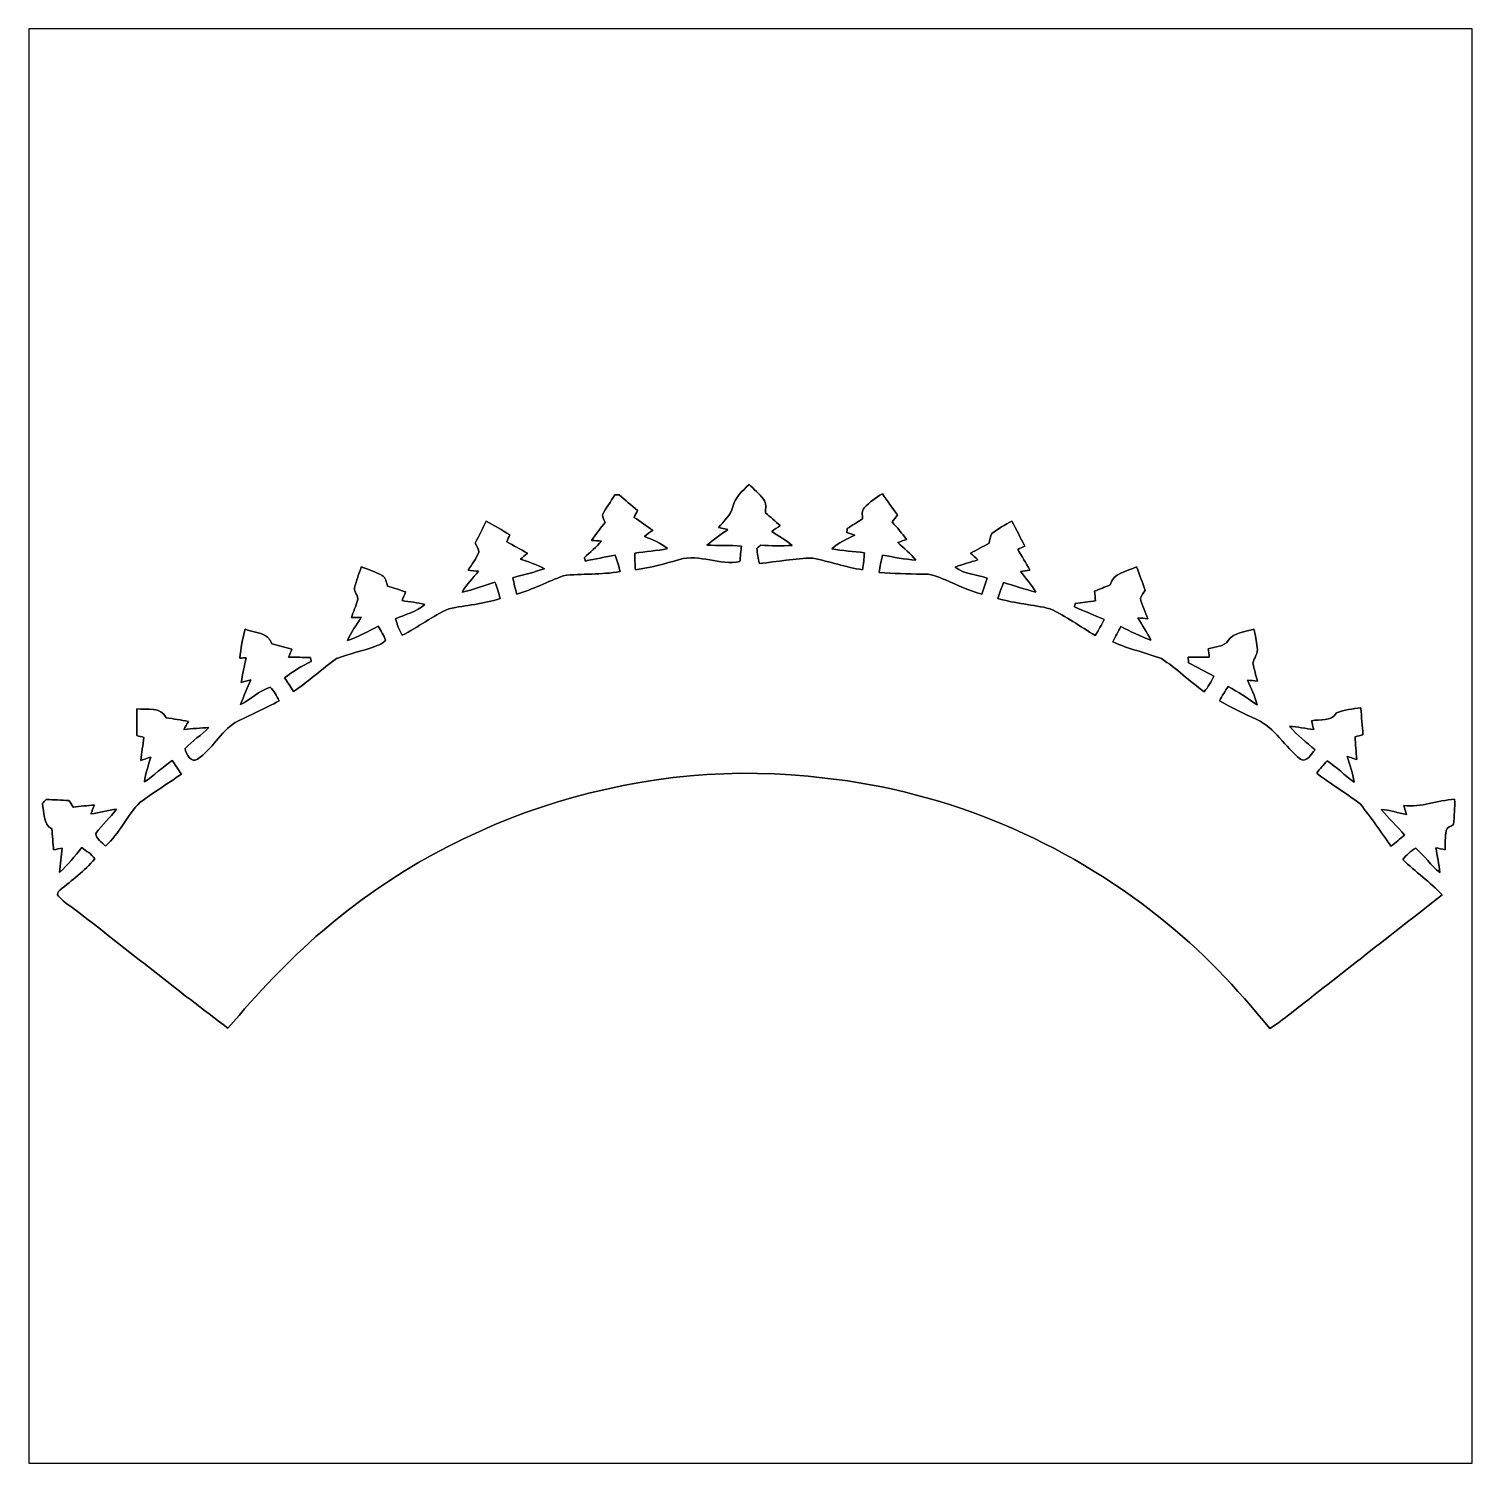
# Model space of a CAD drawing. Header units: centimetres. Extents: x -16.8 to 16.8, y -16.7 to 16.7.
import ezdxf

# ---------------------------------------------------------------- set-up
doc = ezdxf.new("R2010")
doc.units = ezdxf.units.CM
doc.header["$MEASUREMENT"] = 0
doc.layers.add('Layer 1', color=7, linetype='Continuous')

msp = doc.modelspace()

# ---------------------------------------------------------------- linework, layer by layer
at = {"layer": 'Layer 1', "color": 7}
for points, knots in [([(-16.77458, 16.66875), (-16.77458, 16.66875), (16.77458, 16.66875), (16.77458, 16.66875), (16.77458, 16.66875), (16.77458, 16.66875), (16.77458, -16.66875), (16.77458, -16.66875), (16.77458, -16.66875), (16.77458, -16.66875), (-16.77458, -16.66875), (-16.77458, -16.66875), (-16.77458, -16.66875), (-16.77458, -16.66875), (-16.77458, 16.66875), (-16.77458, 16.66875), (-16.77458, 16.66875), (-16.77458, 16.66875), (-16.77458, 16.66875), (-16.77458, 16.66875)], [0, 0, 0, 0, 0.16666667, 0.16666667, 0.16666667, 0.16666667, 0.33333333, 0.33333333, 0.33333333, 0.33333333, 0.5, 0.5, 0.5, 0.5, 0.66666667, 0.66666667, 0.66666667, 0.66666667, 1, 1, 1, 1]), ([(-0.41451, 5.55696), (-0.46002, 5.36222), (-0.62265, 5.23099), (-0.74048, 5.07894), (-0.74048, 5.07894), (-0.74048, 5.07894), (-0.52599, 5.03555), (-0.52599, 5.03555), (-0.52599, 5.03555), (-0.68721, 4.91031), (-0.86184, 4.80307), (-1.01424, 4.66654), (-1.01424, 4.66654), (-0.74718, 4.66019), (-0.47943, 4.66513), (-0.21237, 4.64714), (-0.21237, 4.64714), (-0.22049, 4.55754), (-0.23671, 4.37833), (-0.24483, 4.28872), (-0.24483, 4.28872), (-0.70908, 4.19135), (-1.18569, 4.46581), (-1.65171, 4.3374), (-1.65171, 4.3374), (-1.98684, 4.23616), (-2.32657, 4.14514), (-2.67335, 4.0961), (-2.67335, 4.0961), (-2.68499, 4.22522), (-2.68958, 4.3561), (-2.69205, 4.48522), (-2.69205, 4.48522), (-2.43805, 4.52191), (-2.17981, 4.53319), (-1.92864, 4.58823), (-1.92864, 4.58823), (-2.08209, 4.7244), (-2.27718, 4.79319), (-2.46309, 4.87116), (-2.46309, 4.87116), (-2.40065, 4.91984), (-2.3368, 4.96676), (-2.27365, 5.01438), (-2.27365, 5.01438), (-2.41935, 5.1114), (-2.56258, 5.21335), (-2.70545, 5.3146), (-2.70545, 5.3146), (-2.67899, 5.36822), (-2.65183, 5.42149), (-2.62537, 5.47476), (-2.62537, 5.47476), (-2.76966, 5.59364), (-2.91183, 5.71535), (-3.05153, 5.83988), (-3.05153, 5.83988), (-3.07658, 5.83882), (-3.12738, 5.83636), (-3.15278, 5.8353), (-3.15278, 5.8353), (-3.24873, 5.68007), (-3.36233, 5.53438), (-3.44346, 5.37069), (-3.44346, 5.37069), (-3.43218, 5.31036), (-3.4036, 5.25498), (-3.38173, 5.19783), (-3.38173, 5.19783), (-3.4858, 5.05883), (-3.59057, 4.92054), (-3.69217, 4.77979), (-3.69217, 4.77979), (-3.61597, 4.77344), (-3.53977, 4.76885), (-3.46322, 4.76391), (-3.46322, 4.76391), (-3.58069, 4.62174), (-3.72322, 4.50321), (-3.86221, 4.38256), (-3.86221, 4.38256), (-3.85727, 4.36139), (-3.84704, 4.31941), (-3.8421, 4.29824), (-3.8421, 4.29824), (-3.61033, 4.34622), (-3.37855, 4.3942), (-3.14572, 4.43618), (-3.14572, 4.43618), (-3.09951, 4.312), (-3.06246, 4.185), (-3.03177, 4.05624), (-3.03177, 4.05624), (-3.46675, 3.97228), (-3.91442, 4.01673), (-4.35116, 3.95781), (-4.35116, 3.95781), (-4.71276, 3.82129), (-5.05742, 3.64031), (-5.4289, 3.52884), (-5.4289, 3.52884), (-5.47123, 3.65337), (-5.49981, 3.78284), (-5.52203, 3.91195), (-5.52203, 3.91195), (-5.27861, 3.98145), (-5.03061, 4.03719), (-4.79143, 4.1215), (-4.79143, 4.1215), (-4.96641, 4.22134), (-5.16079, 4.27849), (-5.35023, 4.34128), (-5.35023, 4.34128), (-5.29519, 4.3875), (-5.23981, 4.43371), (-5.18583, 4.48098), (-5.18583, 4.48098), (-5.34599, 4.57129), (-5.50757, 4.65772), (-5.66738, 4.74804), (-5.66738, 4.74804), (-5.64268, 4.80131), (-5.61728, 4.85422), (-5.59223, 4.90714), (-5.59223, 4.90714), (-5.77603, 5.01438), (-5.95454, 5.1308), (-6.14468, 5.22605), (-6.14468, 5.22605), (-6.22935, 5.05636), (-6.31331, 4.88597), (-6.39692, 4.71558), (-6.39692, 4.71558), (-6.36623, 4.64644), (-6.32319, 4.58011), (-6.31366, 4.50356), (-6.31366, 4.50356), (-6.37152, 4.35222), (-6.48018, 4.22628), (-6.5599, 4.08587), (-6.5599, 4.08587), (-6.49993, 4.07952), (-6.37963, 4.06753), (-6.31966, 4.06153), (-6.31966, 4.06153), (-6.45125, 3.90278), (-6.59589, 3.75356), (-6.70384, 3.57646), (-6.70384, 3.57646), (-6.44384, 3.63291), (-6.19513, 3.72992), (-5.94007, 3.80436), (-5.94007, 3.80436), (-5.89351, 3.68159), (-5.85258, 3.55635), (-5.81872, 3.42865), (-5.81872, 3.42865), (-6.20501, 3.29812), (-6.61423, 3.27448), (-7.01005, 3.18946), (-7.01005, 3.18946), (-7.39316, 3.0226), (-7.72372, 2.75731), (-8.09943, 2.57493), (-8.09943, 2.57493), (-8.16293, 2.69804), (-8.21619, 2.8261), (-8.25571, 2.95875), (-8.25571, 2.95875), (-8.02076, 3.05364), (-7.7664, 3.12314), (-7.56673, 3.28718), (-7.56673, 3.28718), (-7.741, 3.33234), (-7.92057, 3.35245), (-8.09872, 3.37961), (-8.09872, 3.37961), (-8.07226, 3.4477), (-8.04545, 3.51543), (-8.01899, 3.58352), (-8.01899, 3.58352), (-8.15763, 3.63079), (-8.29804, 3.67171), (-8.43668, 3.71792), (-8.43668, 3.71792), (-8.46773, 3.80153), (-8.46878, 3.91513), (-8.55839, 3.96134), (-8.55839, 3.96134), (-8.71573, 4.04178), (-8.87942, 4.1088), (-9.04699, 4.16454), (-9.04699, 4.16454), (-9.10449, 4.00403), (-9.16093, 3.84316), (-9.20362, 3.67806), (-9.20362, 3.67806), (-9.21949, 3.57399), (-9.10237, 3.48968), (-9.13518, 3.3842), (-9.13518, 3.3842), (-9.17152, 3.24803), (-9.23325, 3.12032), (-9.27629, 2.98662), (-9.27629, 2.98662), (-9.2008, 2.98803), (-9.1253, 2.99014), (-9.04946, 2.9912), (-9.04946, 2.9912), (-9.15705, 2.81199), (-9.29076, 2.64724), (-9.36837, 2.45181), (-9.36837, 2.45181), (-9.12072, 2.53965), (-8.88929, 2.66524), (-8.6554, 2.78342), (-8.6554, 2.78342), (-8.5912, 2.67935), (-8.51958, 2.57598), (-8.48713, 2.45639), (-8.48713, 2.45639), (-8.54181, 2.38654), (-8.62612, 2.35162), (-8.70691, 2.32128), (-8.70691, 2.32128), (-9.00783, 2.21368), (-9.32109, 2.14207), (-9.62096, 2.03129), (-9.62096, 2.03129), (-9.97021, 1.79846), (-10.26513, 1.49225), (-10.62284, 1.26894), (-10.62284, 1.26894), (-10.69199, 1.37513), (-10.76008, 1.4799), (-10.82922, 1.58503), (-10.82922, 1.58503), (-10.6359, 1.73179), (-10.42882, 1.85914), (-10.21151, 1.96744), (-10.21151, 1.96744), (-10.21644, 1.98931), (-10.22597, 2.03271), (-10.23091, 2.05423), (-10.23091, 2.05423), (-10.39954, 2.06163), (-10.56887, 2.0641), (-10.7375, 2.06763), (-10.7375, 2.06763), (-10.7121, 2.12725), (-10.6867, 2.18722), (-10.66165, 2.24719), (-10.66165, 2.24719), (-10.81511, 2.29482), (-10.97139, 2.33151), (-11.12661, 2.37173), (-11.12661, 2.37173), (-11.20458, 2.63984), (-11.5256, 2.62855), (-11.74362, 2.71498), (-11.74362, 2.71498), (-11.80994, 2.4959), (-11.84663, 2.26977), (-11.86886, 2.04223), (-11.86886, 2.04223), (-11.82053, 2.0447), (-11.77184, 2.04752), (-11.72316, 2.05034), (-11.72316, 2.05034), (-11.76232, 1.85808), (-11.8043, 1.66652), (-11.84169, 1.47391), (-11.84169, 1.47391), (-11.7669, 1.49719), (-11.69141, 1.51977), (-11.61556, 1.54093), (-11.61556, 1.54093), (-11.69247, 1.34867), (-11.78207, 1.16205), (-11.85298, 0.96732), (-11.85298, 0.96732), (-11.61556, 1.08303), (-11.42153, 1.28482), (-11.16789, 1.3649), (-11.16789, 1.3649), (-11.06911, 1.28341), (-11.01266, 1.16487), (-10.95939, 1.05093), (-10.95939, 1.05093), (-11.28818, 0.85937), (-11.64167, 0.7179), (-11.98069, 0.54681), (-11.98069, 0.54681), (-12.32323, 0.31997), (-12.51126, -0.07655), (-12.85416, -0.30233), (-12.85416, -0.30233), (-13.00233, -0.4131), (-13.12016, -0.18344), (-13.14379, -0.05927), (-13.14379, -0.05927), (-12.97587, 0.12136), (-12.76209, 0.254), (-12.58852, 0.42968), (-12.58852, 0.42968), (-12.78326, 0.42086), (-12.97693, 0.40111), (-13.17131, 0.38629), (-13.17131, 0.38629), (-13.13709, 0.44732), (-13.10146, 0.50765), (-13.06654, 0.56797), (-13.06654, 0.56797), (-13.23693, 0.61066), (-13.41226, 0.62794), (-13.58512, 0.65546), (-13.58512, 0.65546), (-13.68919, 0.92393), (-14.03773, 0.83749), (-14.26139, 0.86219), (-14.26139, 0.86219), (-14.26563, 0.65546), (-14.26669, 0.44873), (-14.2681, 0.24165), (-14.2681, 0.24165), (-14.21165, 0.22789), (-14.15521, 0.21343), (-14.09912, 0.19897), (-14.09912, 0.19897), (-14.12769, 0.02152), (-14.15098, -0.15628), (-14.17038, -0.33514), (-14.17038, -0.33514), (-14.09418, -0.30833), (-14.01833, -0.28152), (-13.94178, -0.25682), (-13.94178, -0.25682), (-13.99117, -0.44944), (-14.06631, -0.63641), (-14.08748, -0.83538), (-14.08748, -0.83538), (-13.85923, -0.68792), (-13.67226, -0.48648), (-13.44295, -0.34008), (-13.44295, -0.34008), (-13.37204, -0.44309), (-13.29972, -0.54751), (-13.22846, -0.65158), (-13.22846, -0.65158), (-13.54314, -0.87489), (-13.87334, -1.07633), (-14.18378, -1.30563), (-14.18378, -1.30563), (-14.49917, -1.60831), (-14.6618, -2.04188), (-14.99694, -2.32869), (-14.99694, -2.32869), (-15.07102, -2.2352), (-15.21284, -2.16464), (-15.21672, -2.03482), (-15.21672, -2.03482), (-15.08054, -1.82704), (-14.87664, -1.67111), (-14.73588, -1.46579), (-14.73588, -1.46579), (-14.93661, -1.4919), (-15.13099, -1.55011), (-15.33102, -1.57868), (-15.33102, -1.57868), (-15.30491, -1.51059), (-15.2781, -1.44251), (-15.25235, -1.37442), (-15.25235, -1.37442), (-15.41815, -1.38077), (-15.58255, -1.40406), (-15.74765, -1.42028), (-15.74765, -1.42028), (-15.77763, -1.36913), (-15.8048, -1.31586), (-15.84219, -1.27035), (-15.84219, -1.27035), (-16.01964, -1.25518), (-16.19779, -1.24707), (-16.37594, -1.24601), (-16.37594, -1.24601), (-16.40311, -1.27529), (-16.43063, -1.30457), (-16.45779, -1.33421), (-16.45779, -1.33421), (-16.42004, -1.5427), (-16.45214, -1.8101), (-16.23766, -1.92828), (-16.23766, -1.92828), (-16.22848, -2.04929), (-16.21049, -2.29094), (-16.20167, -2.41159), (-16.20167, -2.41159), (-16.13359, -2.39924), (-16.06585, -2.38725), (-15.99777, -2.37596), (-15.99777, -2.37596), (-16.0214, -2.56293), (-16.05068, -2.74955), (-16.0595, -2.93829), (-16.0595, -2.93829), (-15.86477, -2.7686), (-15.71025, -2.55834), (-15.54621, -2.36044), (-15.54621, -2.36044), (-15.44355, -2.44299), (-15.3162, -2.50578), (-15.24494, -2.62114), (-15.24494, -2.62114), (-15.47566, -2.90407), (-15.77269, -3.12103), (-16.05315, -3.35139), (-16.05315, -3.35139), (-16.09549, -3.38173), (-16.13147, -3.4477), (-16.08878, -3.49285), (-16.08878, -3.49285), (-15.94944, -3.6382), (-15.77375, -3.74368), (-15.61677, -3.86927), (-15.61677, -3.86927), (-14.45648, -4.76109), (-13.32089, -5.68572), (-12.14684, -6.55884), (-12.14684, -6.55884), (-11.46634, -5.75945), (-10.74949, -4.98651), (-9.95151, -4.30177), (-9.95151, -4.30177), (-6.7758, -1.56422), (-2.43523, -0.2226), (1.73002, -0.74471), (1.73002, -0.74471), (4.566, -1.05481), (7.29544, -2.20945), (9.519, -3.99133), (9.519, -3.99133), (10.47291, -4.73922), (11.30759, -5.62539), (12.06817, -6.5659), (12.06817, -6.5659), (12.23716, -6.46924), (12.38744, -6.34577), (12.54125, -6.22688), (12.54125, -6.22688), (13.72094, -5.30401), (14.90027, -4.38044), (16.08102, -3.45863), (16.08102, -3.45863), (15.79351, -3.16512), (15.45837, -2.92312), (15.16239, -2.63878), (15.16239, -2.63878), (15.25058, -2.53929), (15.33948, -2.43099), (15.46437, -2.37596), (15.46437, -2.37596), (15.67004, -2.54423), (15.81326, -2.77918), (16.02422, -2.94358), (16.02422, -2.94358), (16.00553, -2.74814), (15.96072, -2.55693), (15.9325, -2.36361), (15.9325, -2.36361), (16.00517, -2.37984), (16.07749, -2.39677), (16.15087, -2.41194), (16.15087, -2.41194), (16.15334, -2.26448), (16.14382, -2.11596), (16.1671, -1.97026), (16.1671, -1.97026), (16.18403, -1.88701), (16.27999, -1.8669), (16.34278, -1.82809), (16.34278, -1.82809), (16.35478, -1.63124), (16.37841, -1.43545), (16.36607, -1.23825), (16.36607, -1.23825), (15.96778, -1.25906), (15.59137, -1.43651), (15.18849, -1.3843), (15.18849, -1.3843), (15.21001, -1.4538), (15.23189, -1.52365), (15.25164, -1.5942), (15.25164, -1.5942), (15.0555, -1.55081), (14.86217, -1.49331), (14.6618, -1.47249), (14.6618, -1.47249), (14.83007, -1.68275), (15.03468, -1.86055), (15.20472, -2.0701), (15.20472, -2.0701), (15.10065, -2.15829), (14.99623, -2.24578), (14.88828, -2.32939), (14.88828, -2.32939), (14.65439, -1.99919), (14.42614, -1.66405), (14.17567, -1.34691), (14.17567, -1.34691), (13.84653, -1.09467), (13.48634, -0.88547), (13.16073, -0.6283), (13.16073, -0.6283), (13.24046, -0.53305), (13.32089, -0.43815), (13.40132, -0.3429), (13.40132, -0.3429), (13.62251, -0.49283), (13.81725, -0.67804), (14.02962, -0.83996), (14.02962, -0.83996), (13.99928, -0.63465), (13.9319, -0.43886), (13.87087, -0.24165), (13.87087, -0.24165), (13.94354, -0.26635), (14.01692, -0.28998), (14.091, -0.31256), (14.091, -0.31256), (14.07795, -0.13582), (14.06384, 0.03986), (14.05608, 0.21661), (14.05608, 0.21661), (14.11605, 0.23107), (14.17673, 0.24553), (14.23705, 0.26035), (14.23705, 0.26035), (14.22082, 0.46778), (14.20389, 0.67592), (14.18978, 0.88336), (14.18978, 0.88336), (13.99787, 0.86219), (13.7982, 0.8509), (13.62251, 0.76835), (13.62251, 0.76835), (13.49657, 0.56021), (13.2394, 0.62442), (13.04008, 0.58737), (13.04008, 0.58737), (13.05736, 0.51858), (13.07677, 0.45014), (13.09476, 0.38135), (13.09476, 0.38135), (12.90532, 0.40746), (12.71834, 0.44662), (12.52749, 0.45544), (12.52749, 0.45544), (12.70741, 0.25224), (12.92331, 0.08537), (13.12827, -0.09137), (13.12827, -0.09137), (13.02561, -0.16263), (12.93742, -0.40993), (12.78431, -0.30304), (12.78431, -0.30304), (12.42166, -0.02223), (12.19306, 0.41769), (11.76761, 0.61877), (11.76761, 0.61877), (11.47233, 0.75177), (11.17917, 0.889), (10.90013, 1.05339), (10.90013, 1.05339), (10.96574, 1.16522), (11.03489, 1.27529), (11.10439, 1.38501), (11.10439, 1.38501), (11.33722, 1.25659), (11.55559, 1.10455), (11.77749, 0.95814), (11.77749, 0.95814), (11.72951, 1.15923), (11.63355, 1.34267), (11.54994, 1.53), (11.54994, 1.53), (11.62826, 1.52259), (11.70693, 1.51483), (11.78595, 1.50848), (11.78595, 1.50848), (11.74891, 1.64677), (11.70376, 1.78329), (11.67836, 1.92334), (11.67836, 1.92334), (11.70376, 2.05034), (11.81171, 2.15371), (11.77396, 2.29482), (11.77396, 2.29482), (11.76408, 2.4384), (11.73409, 2.57881), (11.70305, 2.71851), (11.70305, 2.71851), (11.49809, 2.64901), (11.23456, 2.64654), (11.1058, 2.45004), (11.1058, 2.45004), (11.00173, 2.30188), (10.79747, 2.31069), (10.64013, 2.25989), (10.64013, 2.25989), (10.64613, 2.21086), (10.65812, 2.11314), (10.66412, 2.0641), (10.66412, 2.0641), (10.50114, 2.0634), (10.33674, 2.06304), (10.17482, 2.06163), (10.17482, 2.06163), (10.17764, 2.0193), (10.18081, 1.97661), (10.18469, 1.93393), (10.18469, 1.93393), (10.38049, 1.83233), (10.57451, 1.72614), (10.77031, 1.62313), (10.77031, 1.62313), (10.71139, 1.49401), (10.63696, 1.37231), (10.547, 1.26259), (10.547, 1.26259), (10.20198, 1.50283), (9.90635, 1.80763), (9.55005, 2.032), (9.55005, 2.032), (9.18034, 2.17734), (8.78381, 2.2479), (8.42539, 2.42358), (8.42539, 2.42358), (8.48113, 2.54388), (8.54357, 2.661), (8.61166, 2.7746), (8.61166, 2.7746), (8.83885, 2.66065), (9.06604, 2.54282), (9.30769, 2.46133), (9.30769, 2.46133), (9.22161, 2.64336), (9.10308, 2.8067), (9.00148, 2.97956), (9.00148, 2.97956), (9.07944, 2.97215), (9.15741, 2.96333), (9.23572, 2.95416), (9.23572, 2.95416), (9.18139, 3.11609), (9.09249, 3.26778), (9.06286, 3.43641), (9.06286, 3.43641), (9.08756, 3.50344), (9.13447, 3.55847), (9.17434, 3.61703), (9.17434, 3.61703), (9.10978, 3.79906), (9.04416, 3.98074), (8.97572, 4.16137), (8.97572, 4.16137), (8.75418, 4.05553), (8.42821, 4.02837), (8.36119, 3.74333), (8.36119, 3.74333), (8.23912, 3.69499), (8.11883, 3.64596), (7.99712, 3.59939), (7.99712, 3.59939), (8.00453, 3.5239), (8.01264, 3.4484), (8.02146, 3.37256), (8.02146, 3.37256), (7.86483, 3.34892), (7.70678, 3.32881), (7.54944, 3.31223), (7.54944, 3.31223), (7.54415, 3.29177), (7.53357, 3.2512), (7.52828, 3.23109), (7.52828, 3.23109), (7.76041, 3.13514), (7.99394, 3.0413), (8.22325, 2.93758), (8.22325, 2.93758), (8.15763, 2.81376), (8.09166, 2.68923), (8.01441, 2.5721), (8.01441, 2.5721), (7.66304, 2.77424), (7.33354, 3.01696), (6.96666, 3.18911), (6.96666, 3.18911), (6.56625, 3.29001), (6.14751, 3.30518), (5.75204, 3.43112), (5.75204, 3.43112), (5.79085, 3.55529), (5.83494, 3.67806), (5.88045, 3.80012), (5.88045, 3.80012), (6.13234, 3.72745), (6.38034, 3.64208), (6.63434, 3.5754), (6.63434, 3.5754), (6.53627, 3.75038), (6.39939, 3.8989), (6.27839, 4.0573), (6.27839, 4.0573), (6.27839, 4.0573), (6.49323, 4.08834), (6.49323, 4.08834), (6.49323, 4.08834), (6.40433, 4.25168), (6.30661, 4.40972), (6.21206, 4.56953), (6.21206, 4.56953), (6.26639, 4.59599), (6.32107, 4.62174), (6.37575, 4.64749), (6.37575, 4.64749), (6.27486, 4.83905), (6.17996, 5.03379), (6.0773, 5.22393), (6.0773, 5.22393), (5.91256, 5.14526), (5.75557, 5.05001), (5.60952, 4.94101), (5.60952, 4.94101), (5.56789, 4.87221), (5.56542, 4.78896), (5.54743, 4.71241), (5.54743, 4.71241), (5.40314, 4.63515), (5.25886, 4.55895), (5.11528, 4.48134), (5.11528, 4.48134), (5.17172, 4.42948), (5.22958, 4.37903), (5.28673, 4.32753), (5.28673, 4.32753), (5.11104, 4.27143), (4.93113, 4.22875), (4.76038, 4.15925), (4.76038, 4.15925), (4.96499, 3.98639), (5.25321, 3.98851), (5.49875, 3.90243), (5.49875, 3.90243), (5.46135, 3.77684), (5.42114, 3.65231), (5.3788, 3.52848), (5.3788, 3.52848), (5.08564, 3.61033), (4.80871, 3.73768), (4.53178, 3.86115), (4.53178, 3.86115), (4.35822, 3.93594), (4.17795, 4.01673), (3.98357, 3.9938), (3.98357, 3.9938), (3.65266, 3.99909), (3.32176, 4.00967), (2.99226, 4.03507), (2.99226, 4.03507), (3.00743, 4.17054), (3.03953, 4.30318), (3.06987, 4.43548), (3.06987, 4.43548), (3.32705, 4.39032), (3.58387, 4.33952), (3.84528, 4.32118), (3.84528, 4.32118), (3.71863, 4.46934), (3.56941, 4.59599), (3.42794, 4.72934), (3.42794, 4.72934), (3.49391, 4.75333), (3.56023, 4.77696), (3.62691, 4.80025), (3.62691, 4.80025), (3.52354, 4.94348), (3.40713, 5.07683), (3.29071, 5.20912), (3.29071, 5.20912), (3.33199, 5.26309), (3.37397, 5.31636), (3.41524, 5.37069), (3.41524, 5.37069), (3.29777, 5.53403), (3.1817, 5.69842), (3.06705, 5.86317), (3.06705, 5.86317), (2.91147, 5.77603), (2.76825, 5.66702), (2.64548, 5.5372), (2.64548, 5.5372), (2.57775, 5.4677), (2.60174, 5.3661), (2.6035, 5.27967), (2.6035, 5.27967), (2.48532, 5.20277), (2.36502, 5.12868), (2.24649, 5.05319), (2.24649, 5.05319), (2.24508, 5.03061), (2.24296, 4.9851), (2.2419, 4.96253), (2.2419, 4.96253), (2.30223, 4.94242), (2.36255, 4.92196), (2.42288, 4.90149), (2.42288, 4.90149), (2.2412, 4.80483), (2.04223, 4.7311), (1.8923, 4.58505), (1.8923, 4.58505), (2.14101, 4.53355), (2.39571, 4.5212), (2.6483, 4.49192), (2.6483, 4.49192), (2.64266, 4.35892), (2.62326, 4.22769), (2.60597, 4.09575), (2.60597, 4.09575), (2.21368, 4.15608), (1.83797, 4.28766), (1.45062, 4.36704), (1.45062, 4.36704), (1.03364, 4.36421), (0.6223, 4.27567), (0.20708, 4.24568), (0.20708, 4.24568), (0.18062, 4.35963), (0.15981, 4.4764), (0.14605, 4.59211), (0.14605, 4.59211), (0.17674, 4.61751), (0.20779, 4.64326), (0.23883, 4.66866), (0.23883, 4.66866), (0.48119, 4.65173), (0.72319, 4.65032), (0.96626, 4.65984), (0.96626, 4.65984), (0.82091, 4.78719), (0.65229, 4.88315), (0.49212, 4.98863), (0.49212, 4.98863), (0.55668, 5.03555), (0.62371, 5.07859), (0.69003, 5.12304), (0.69003, 5.12304), (0.5775, 5.22182), (0.46355, 5.32024), (0.35066, 5.41831), (0.35066, 5.41831), (0.34502, 5.52344), (0.38135, 5.64903), (0.30374, 5.73581), (0.30374, 5.73581), (0.20249, 5.8614), (0.08008, 5.96794), (-0.03387, 6.08083), (-0.03387, 6.08083), (-0.18486, 5.92702), (-0.35878, 5.77356), (-0.41451, 5.55696)], [0, 0, 0, 0, 0.00456621, 0.00456621, 0.00456621, 0.00456621, 0.00913242, 0.00913242, 0.00913242, 0.00913242, 0.01369863, 0.01369863, 0.01369863, 0.01369863, 0.01826484, 0.01826484, 0.01826484, 0.01826484, 0.02283105, 0.02283105, 0.02283105, 0.02283105, 0.02739726, 0.02739726, 0.02739726, 0.02739726, 0.03196347, 0.03196347, 0.03196347, 0.03196347, 0.03652968, 0.03652968, 0.03652968, 0.03652968, 0.04109589, 0.04109589, 0.04109589, 0.04109589, 0.0456621, 0.0456621, 0.0456621, 0.0456621, 0.05022831, 0.05022831, 0.05022831, 0.05022831, 0.05479452, 0.05479452, 0.05479452, 0.05479452, 0.05936073, 0.05936073, 0.05936073, 0.05936073, 0.06392694, 0.06392694, 0.06392694, 0.06392694, 0.06849315, 0.06849315, 0.06849315, 0.06849315, 0.07305936, 0.07305936, 0.07305936, 0.07305936, 0.07762557, 0.07762557, 0.07762557, 0.07762557, 0.08219178, 0.08219178, 0.08219178, 0.08219178, 0.08675799, 0.08675799, 0.08675799, 0.08675799, 0.0913242, 0.0913242, 0.0913242, 0.0913242, 0.09589041, 0.09589041, 0.09589041, 0.09589041, 0.10045662, 0.10045662, 0.10045662, 0.10045662, 0.10502283, 0.10502283, 0.10502283, 0.10502283, 0.10958904, 0.10958904, 0.10958904, 0.10958904, 0.11415525, 0.11415525, 0.11415525, 0.11415525, 0.11872146, 0.11872146, 0.11872146, 0.11872146, 0.12328767, 0.12328767, 0.12328767, 0.12328767, 0.12785388, 0.12785388, 0.12785388, 0.12785388, 0.13242009, 0.13242009, 0.13242009, 0.13242009, 0.1369863, 0.1369863, 0.1369863, 0.1369863, 0.14155251, 0.14155251, 0.14155251, 0.14155251, 0.14611872, 0.14611872, 0.14611872, 0.14611872, 0.15068493, 0.15068493, 0.15068493, 0.15068493, 0.15525114, 0.15525114, 0.15525114, 0.15525114, 0.15981735, 0.15981735, 0.15981735, 0.15981735, 0.16438356, 0.16438356, 0.16438356, 0.16438356, 0.16894977, 0.16894977, 0.16894977, 0.16894977, 0.17351598, 0.17351598, 0.17351598, 0.17351598, 0.17808219, 0.17808219, 0.17808219, 0.17808219, 0.1826484, 0.1826484, 0.1826484, 0.1826484, 0.18721461, 0.18721461, 0.18721461, 0.18721461, 0.19178082, 0.19178082, 0.19178082, 0.19178082, 0.19634703, 0.19634703, 0.19634703, 0.19634703, 0.20091324, 0.20091324, 0.20091324, 0.20091324, 0.20547945, 0.20547945, 0.20547945, 0.20547945, 0.21004566, 0.21004566, 0.21004566, 0.21004566, 0.21461187, 0.21461187, 0.21461187, 0.21461187, 0.21917808, 0.21917808, 0.21917808, 0.21917808, 0.22374429, 0.22374429, 0.22374429, 0.22374429, 0.2283105, 0.2283105, 0.2283105, 0.2283105, 0.23287671, 0.23287671, 0.23287671, 0.23287671, 0.23744292, 0.23744292, 0.23744292, 0.23744292, 0.24200913, 0.24200913, 0.24200913, 0.24200913, 0.24657534, 0.24657534, 0.24657534, 0.24657534, 0.25114155, 0.25114155, 0.25114155, 0.25114155, 0.25570776, 0.25570776, 0.25570776, 0.25570776, 0.26027397, 0.26027397, 0.26027397, 0.26027397, 0.26484018, 0.26484018, 0.26484018, 0.26484018, 0.26940639, 0.26940639, 0.26940639, 0.26940639, 0.2739726, 0.2739726, 0.2739726, 0.2739726, 0.27853881, 0.27853881, 0.27853881, 0.27853881, 0.28310502, 0.28310502, 0.28310502, 0.28310502, 0.28767123, 0.28767123, 0.28767123, 0.28767123, 0.29223744, 0.29223744, 0.29223744, 0.29223744, 0.29680365, 0.29680365, 0.29680365, 0.29680365, 0.30136986, 0.30136986, 0.30136986, 0.30136986, 0.30593607, 0.30593607, 0.30593607, 0.30593607, 0.31050228, 0.31050228, 0.31050228, 0.31050228, 0.31506849, 0.31506849, 0.31506849, 0.31506849, 0.3196347, 0.3196347, 0.3196347, 0.3196347, 0.32420091, 0.32420091, 0.32420091, 0.32420091, 0.32876712, 0.32876712, 0.32876712, 0.32876712, 0.33333333, 0.33333333, 0.33333333, 0.33333333, 0.33789954, 0.33789954, 0.33789954, 0.33789954, 0.34246575, 0.34246575, 0.34246575, 0.34246575, 0.34703196, 0.34703196, 0.34703196, 0.34703196, 0.35159817, 0.35159817, 0.35159817, 0.35159817, 0.35616438, 0.35616438, 0.35616438, 0.35616438, 0.36073059, 0.36073059, 0.36073059, 0.36073059, 0.3652968, 0.3652968, 0.3652968, 0.3652968, 0.36986301, 0.36986301, 0.36986301, 0.36986301, 0.37442922, 0.37442922, 0.37442922, 0.37442922, 0.37899543, 0.37899543, 0.37899543, 0.37899543, 0.38356164, 0.38356164, 0.38356164, 0.38356164, 0.38812785, 0.38812785, 0.38812785, 0.38812785, 0.39269406, 0.39269406, 0.39269406, 0.39269406, 0.39726027, 0.39726027, 0.39726027, 0.39726027, 0.40182648, 0.40182648, 0.40182648, 0.40182648, 0.40639269, 0.40639269, 0.40639269, 0.40639269, 0.4109589, 0.4109589, 0.4109589, 0.4109589, 0.41552511, 0.41552511, 0.41552511, 0.41552511, 0.42009132, 0.42009132, 0.42009132, 0.42009132, 0.42465753, 0.42465753, 0.42465753, 0.42465753, 0.42922374, 0.42922374, 0.42922374, 0.42922374, 0.43378995, 0.43378995, 0.43378995, 0.43378995, 0.43835616, 0.43835616, 0.43835616, 0.43835616, 0.44292237, 0.44292237, 0.44292237, 0.44292237, 0.44748858, 0.44748858, 0.44748858, 0.44748858, 0.45205479, 0.45205479, 0.45205479, 0.45205479, 0.456621, 0.456621, 0.456621, 0.456621, 0.46118721, 0.46118721, 0.46118721, 0.46118721, 0.46575342, 0.46575342, 0.46575342, 0.46575342, 0.47031963, 0.47031963, 0.47031963, 0.47031963, 0.47488584, 0.47488584, 0.47488584, 0.47488584, 0.47945205, 0.47945205, 0.47945205, 0.47945205, 0.48401826, 0.48401826, 0.48401826, 0.48401826, 0.48858447, 0.48858447, 0.48858447, 0.48858447, 0.49315068, 0.49315068, 0.49315068, 0.49315068, 0.49771689, 0.49771689, 0.49771689, 0.49771689, 0.50228311, 0.50228311, 0.50228311, 0.50228311, 0.50684932, 0.50684932, 0.50684932, 0.50684932, 0.51141553, 0.51141553, 0.51141553, 0.51141553, 0.51598174, 0.51598174, 0.51598174, 0.51598174, 0.52054795, 0.52054795, 0.52054795, 0.52054795, 0.52511416, 0.52511416, 0.52511416, 0.52511416, 0.52968037, 0.52968037, 0.52968037, 0.52968037, 0.53424658, 0.53424658, 0.53424658, 0.53424658, 0.53881279, 0.53881279, 0.53881279, 0.53881279, 0.543379, 0.543379, 0.543379, 0.543379, 0.54794521, 0.54794521, 0.54794521, 0.54794521, 0.55251142, 0.55251142, 0.55251142, 0.55251142, 0.55707763, 0.55707763, 0.55707763, 0.55707763, 0.56164384, 0.56164384, 0.56164384, 0.56164384, 0.56621005, 0.56621005, 0.56621005, 0.56621005, 0.57077626, 0.57077626, 0.57077626, 0.57077626, 0.57534247, 0.57534247, 0.57534247, 0.57534247, 0.57990868, 0.57990868, 0.57990868, 0.57990868, 0.58447489, 0.58447489, 0.58447489, 0.58447489, 0.5890411, 0.5890411, 0.5890411, 0.5890411, 0.59360731, 0.59360731, 0.59360731, 0.59360731, 0.59817352, 0.59817352, 0.59817352, 0.59817352, 0.60273973, 0.60273973, 0.60273973, 0.60273973, 0.60730594, 0.60730594, 0.60730594, 0.60730594, 0.61187215, 0.61187215, 0.61187215, 0.61187215, 0.61643836, 0.61643836, 0.61643836, 0.61643836, 0.62100457, 0.62100457, 0.62100457, 0.62100457, 0.62557078, 0.62557078, 0.62557078, 0.62557078, 0.63013699, 0.63013699, 0.63013699, 0.63013699, 0.6347032, 0.6347032, 0.6347032, 0.6347032, 0.63926941, 0.63926941, 0.63926941, 0.63926941, 0.64383562, 0.64383562, 0.64383562, 0.64383562, 0.64840183, 0.64840183, 0.64840183, 0.64840183, 0.65296804, 0.65296804, 0.65296804, 0.65296804, 0.65753425, 0.65753425, 0.65753425, 0.65753425, 0.66210046, 0.66210046, 0.66210046, 0.66210046, 0.66666667, 0.66666667, 0.66666667, 0.66666667, 0.67123288, 0.67123288, 0.67123288, 0.67123288, 0.67579909, 0.67579909, 0.67579909, 0.67579909, 0.6803653, 0.6803653, 0.6803653, 0.6803653, 0.68493151, 0.68493151, 0.68493151, 0.68493151, 0.68949772, 0.68949772, 0.68949772, 0.68949772, 0.69406393, 0.69406393, 0.69406393, 0.69406393, 0.69863014, 0.69863014, 0.69863014, 0.69863014, 0.70319635, 0.70319635, 0.70319635, 0.70319635, 0.70776256, 0.70776256, 0.70776256, 0.70776256, 0.71232877, 0.71232877, 0.71232877, 0.71232877, 0.71689498, 0.71689498, 0.71689498, 0.71689498, 0.72146119, 0.72146119, 0.72146119, 0.72146119, 0.7260274, 0.7260274, 0.7260274, 0.7260274, 0.73059361, 0.73059361, 0.73059361, 0.73059361, 0.73515982, 0.73515982, 0.73515982, 0.73515982, 0.73972603, 0.73972603, 0.73972603, 0.73972603, 0.74429224, 0.74429224, 0.74429224, 0.74429224, 0.74885845, 0.74885845, 0.74885845, 0.74885845, 0.75342466, 0.75342466, 0.75342466, 0.75342466, 0.75799087, 0.75799087, 0.75799087, 0.75799087, 0.76255708, 0.76255708, 0.76255708, 0.76255708, 0.76712329, 0.76712329, 0.76712329, 0.76712329, 0.7716895, 0.7716895, 0.7716895, 0.7716895, 0.77625571, 0.77625571, 0.77625571, 0.77625571, 0.78082192, 0.78082192, 0.78082192, 0.78082192, 0.78538813, 0.78538813, 0.78538813, 0.78538813, 0.78995434, 0.78995434, 0.78995434, 0.78995434, 0.79452055, 0.79452055, 0.79452055, 0.79452055, 0.79908676, 0.79908676, 0.79908676, 0.79908676, 0.80365297, 0.80365297, 0.80365297, 0.80365297, 0.80821918, 0.80821918, 0.80821918, 0.80821918, 0.81278539, 0.81278539, 0.81278539, 0.81278539, 0.8173516, 0.8173516, 0.8173516, 0.8173516, 0.82191781, 0.82191781, 0.82191781, 0.82191781, 0.82648402, 0.82648402, 0.82648402, 0.82648402, 0.83105023, 0.83105023, 0.83105023, 0.83105023, 0.83561644, 0.83561644, 0.83561644, 0.83561644, 0.84018265, 0.84018265, 0.84018265, 0.84018265, 0.84474886, 0.84474886, 0.84474886, 0.84474886, 0.84931507, 0.84931507, 0.84931507, 0.84931507, 0.85388128, 0.85388128, 0.85388128, 0.85388128, 0.85844749, 0.85844749, 0.85844749, 0.85844749, 0.8630137, 0.8630137, 0.8630137, 0.8630137, 0.86757991, 0.86757991, 0.86757991, 0.86757991, 0.87214612, 0.87214612, 0.87214612, 0.87214612, 0.87671233, 0.87671233, 0.87671233, 0.87671233, 0.88127854, 0.88127854, 0.88127854, 0.88127854, 0.88584475, 0.88584475, 0.88584475, 0.88584475, 0.89041096, 0.89041096, 0.89041096, 0.89041096, 0.89497717, 0.89497717, 0.89497717, 0.89497717, 0.89954338, 0.89954338, 0.89954338, 0.89954338, 0.90410959, 0.90410959, 0.90410959, 0.90410959, 0.9086758, 0.9086758, 0.9086758, 0.9086758, 0.91324201, 0.91324201, 0.91324201, 0.91324201, 0.91780822, 0.91780822, 0.91780822, 0.91780822, 0.92237443, 0.92237443, 0.92237443, 0.92237443, 0.92694064, 0.92694064, 0.92694064, 0.92694064, 0.93150685, 0.93150685, 0.93150685, 0.93150685, 0.93607306, 0.93607306, 0.93607306, 0.93607306, 0.94063927, 0.94063927, 0.94063927, 0.94063927, 0.94520548, 0.94520548, 0.94520548, 0.94520548, 0.94977169, 0.94977169, 0.94977169, 0.94977169, 0.9543379, 0.9543379, 0.9543379, 0.9543379, 0.95890411, 0.95890411, 0.95890411, 0.95890411, 0.96347032, 0.96347032, 0.96347032, 0.96347032, 0.96803653, 0.96803653, 0.96803653, 0.96803653, 0.97260274, 0.97260274, 0.97260274, 0.97260274, 0.97716895, 0.97716895, 0.97716895, 0.97716895, 0.98173516, 0.98173516, 0.98173516, 0.98173516, 0.98630137, 0.98630137, 0.98630137, 0.98630137, 0.99086758, 0.99086758, 0.99086758, 0.99086758, 1, 1, 1, 1])]:
    msp.add_open_spline(points, degree=3, knots=knots, dxfattribs=at)
at = {"layer": 'Layer 1', "color": 8}
msp.add_open_spline([(-0.41451, 5.55696), (-0.35878, 5.77356), (-0.18486, 5.92702), (-0.03387, 6.08083), (-0.03387, 6.08083), (0.08008, 5.96794), (0.20249, 5.8614), (0.30374, 5.73581), (0.30374, 5.73581), (0.38135, 5.64903), (0.34502, 5.52344), (0.35066, 5.41831), (0.35066, 5.41831), (0.46355, 5.32024), (0.5775, 5.22182), (0.69003, 5.12304), (0.69003, 5.12304), (0.62371, 5.07859), (0.55668, 5.03555), (0.49212, 4.98863), (0.49212, 4.98863), (0.65229, 4.88315), (0.82091, 4.78719), (0.96626, 4.65984), (0.96626, 4.65984), (0.72319, 4.65032), (0.48119, 4.65173), (0.23883, 4.66866), (0.23883, 4.66866), (0.20779, 4.64326), (0.17674, 4.61751), (0.14605, 4.59211), (0.14605, 4.59211), (0.15981, 4.4764), (0.18062, 4.35963), (0.20708, 4.24568), (0.20708, 4.24568), (0.6223, 4.27567), (1.03364, 4.36421), (1.45062, 4.36704), (1.45062, 4.36704), (1.83797, 4.28766), (2.21368, 4.15608), (2.60597, 4.09575), (2.60597, 4.09575), (2.62326, 4.22769), (2.64266, 4.35892), (2.6483, 4.49192), (2.6483, 4.49192), (2.39571, 4.5212), (2.14101, 4.53355), (1.8923, 4.58505), (1.8923, 4.58505), (2.04223, 4.7311), (2.2412, 4.80483), (2.42288, 4.90149), (2.42288, 4.90149), (2.36255, 4.92196), (2.30223, 4.94242), (2.2419, 4.96253), (2.2419, 4.96253), (2.24296, 4.9851), (2.24508, 5.03061), (2.24649, 5.05319), (2.24649, 5.05319), (2.36502, 5.12868), (2.48532, 5.20277), (2.6035, 5.27967), (2.6035, 5.27967), (2.60174, 5.3661), (2.57775, 5.4677), (2.64548, 5.5372), (2.64548, 5.5372), (2.76825, 5.66702), (2.91147, 5.77603), (3.06705, 5.86317), (3.06705, 5.86317), (3.1817, 5.69842), (3.29777, 5.53403), (3.41524, 5.37069), (3.41524, 5.37069), (3.37397, 5.31636), (3.33199, 5.26309), (3.29071, 5.20912), (3.29071, 5.20912), (3.40713, 5.07683), (3.52354, 4.94348), (3.62691, 4.80025), (3.62691, 4.80025), (3.56023, 4.77696), (3.49391, 4.75333), (3.42794, 4.72934), (3.42794, 4.72934), (3.56941, 4.59599), (3.71863, 4.46934), (3.84528, 4.32118), (3.84528, 4.32118), (3.58387, 4.33952), (3.32705, 4.39032), (3.06987, 4.43548), (3.06987, 4.43548), (3.03953, 4.30318), (3.00743, 4.17054), (2.99226, 4.03507), (2.99226, 4.03507), (3.32176, 4.00967), (3.65266, 3.99909), (3.98357, 3.9938), (3.98357, 3.9938), (4.17795, 4.01673), (4.35822, 3.93594), (4.53178, 3.86115), (4.53178, 3.86115), (4.80871, 3.73768), (5.08564, 3.61033), (5.3788, 3.52848), (5.3788, 3.52848), (5.42114, 3.65231), (5.46135, 3.77684), (5.49875, 3.90243), (5.49875, 3.90243), (5.25321, 3.98851), (4.96499, 3.98639), (4.76038, 4.15925), (4.76038, 4.15925), (4.93113, 4.22875), (5.11104, 4.27143), (5.28673, 4.32753), (5.28673, 4.32753), (5.22958, 4.37903), (5.17172, 4.42948), (5.11528, 4.48134), (5.11528, 4.48134), (5.25886, 4.55895), (5.40314, 4.63515), (5.54743, 4.71241), (5.54743, 4.71241), (5.56542, 4.78896), (5.56789, 4.87221), (5.60952, 4.94101), (5.60952, 4.94101), (5.75557, 5.05001), (5.91256, 5.14526), (6.0773, 5.22393), (6.0773, 5.22393), (6.17996, 5.03379), (6.27486, 4.83905), (6.37575, 4.64749), (6.37575, 4.64749), (6.32107, 4.62174), (6.26639, 4.59599), (6.21206, 4.56953), (6.21206, 4.56953), (6.30661, 4.40972), (6.40433, 4.25168), (6.49323, 4.08834), (6.49323, 4.08834), (6.49323, 4.08834), (6.27839, 4.0573), (6.27839, 4.0573), (6.27839, 4.0573), (6.39939, 3.8989), (6.53627, 3.75038), (6.63434, 3.5754), (6.63434, 3.5754), (6.38034, 3.64208), (6.13234, 3.72745), (5.88045, 3.80012), (5.88045, 3.80012), (5.83494, 3.67806), (5.79085, 3.55529), (5.75204, 3.43112), (5.75204, 3.43112), (6.14751, 3.30518), (6.56625, 3.29001), (6.96666, 3.18911), (6.96666, 3.18911), (7.33354, 3.01696), (7.66304, 2.77424), (8.01441, 2.5721), (8.01441, 2.5721), (8.09166, 2.68923), (8.15763, 2.81376), (8.22325, 2.93758), (8.22325, 2.93758), (7.99394, 3.0413), (7.76041, 3.13514), (7.52828, 3.23109), (7.52828, 3.23109), (7.53357, 3.2512), (7.54415, 3.29177), (7.54944, 3.31223), (7.54944, 3.31223), (7.70678, 3.32881), (7.86483, 3.34892), (8.02146, 3.37256), (8.02146, 3.37256), (8.01264, 3.4484), (8.00453, 3.5239), (7.99712, 3.59939), (7.99712, 3.59939), (8.11883, 3.64596), (8.23912, 3.69499), (8.36119, 3.74333), (8.36119, 3.74333), (8.42821, 4.02837), (8.75418, 4.05553), (8.97572, 4.16137), (8.97572, 4.16137), (9.04416, 3.98074), (9.10978, 3.79906), (9.17434, 3.61703), (9.17434, 3.61703), (9.13447, 3.55847), (9.08756, 3.50344), (9.06286, 3.43641), (9.06286, 3.43641), (9.09249, 3.26778), (9.18139, 3.11609), (9.23572, 2.95416), (9.23572, 2.95416), (9.15741, 2.96333), (9.07944, 2.97215), (9.00148, 2.97956), (9.00148, 2.97956), (9.10308, 2.8067), (9.22161, 2.64336), (9.30769, 2.46133), (9.30769, 2.46133), (9.06604, 2.54282), (8.83885, 2.66065), (8.61166, 2.7746), (8.61166, 2.7746), (8.54357, 2.661), (8.48113, 2.54388), (8.42539, 2.42358), (8.42539, 2.42358), (8.78381, 2.2479), (9.18034, 2.17734), (9.55005, 2.032), (9.55005, 2.032), (9.90635, 1.80763), (10.20198, 1.50283), (10.547, 1.26259), (10.547, 1.26259), (10.63696, 1.37231), (10.71139, 1.49401), (10.77031, 1.62313), (10.77031, 1.62313), (10.57451, 1.72614), (10.38049, 1.83233), (10.18469, 1.93393), (10.18469, 1.93393), (10.18081, 1.97661), (10.17764, 2.0193), (10.17482, 2.06163), (10.17482, 2.06163), (10.33674, 2.06304), (10.50114, 2.0634), (10.66412, 2.0641), (10.66412, 2.0641), (10.65812, 2.11314), (10.64613, 2.21086), (10.64013, 2.25989), (10.64013, 2.25989), (10.79747, 2.31069), (11.00173, 2.30188), (11.1058, 2.45004), (11.1058, 2.45004), (11.23456, 2.64654), (11.49809, 2.64901), (11.70305, 2.71851), (11.70305, 2.71851), (11.73409, 2.57881), (11.76408, 2.4384), (11.77396, 2.29482), (11.77396, 2.29482), (11.81171, 2.15371), (11.70376, 2.05034), (11.67836, 1.92334), (11.67836, 1.92334), (11.70376, 1.78329), (11.74891, 1.64677), (11.78595, 1.50848), (11.78595, 1.50848), (11.70693, 1.51483), (11.62826, 1.52259), (11.54994, 1.53), (11.54994, 1.53), (11.63355, 1.34267), (11.72951, 1.15923), (11.77749, 0.95814), (11.77749, 0.95814), (11.55559, 1.10455), (11.33722, 1.25659), (11.10439, 1.38501), (11.10439, 1.38501), (11.03489, 1.27529), (10.96574, 1.16522), (10.90013, 1.05339), (10.90013, 1.05339), (11.17917, 0.889), (11.47233, 0.75177), (11.76761, 0.61877), (11.76761, 0.61877), (12.19306, 0.41769), (12.42166, -0.02223), (12.78431, -0.30304), (12.78431, -0.30304), (12.93742, -0.40993), (13.02561, -0.16263), (13.12827, -0.09137), (13.12827, -0.09137), (12.92331, 0.08537), (12.70741, 0.25224), (12.52749, 0.45544), (12.52749, 0.45544), (12.71834, 0.44662), (12.90532, 0.40746), (13.09476, 0.38135), (13.09476, 0.38135), (13.07677, 0.45014), (13.05736, 0.51858), (13.04008, 0.58737), (13.04008, 0.58737), (13.2394, 0.62442), (13.49657, 0.56021), (13.62251, 0.76835), (13.62251, 0.76835), (13.7982, 0.8509), (13.99787, 0.86219), (14.18978, 0.88336), (14.18978, 0.88336), (14.20389, 0.67592), (14.22082, 0.46778), (14.23705, 0.26035), (14.23705, 0.26035), (14.17673, 0.24553), (14.11605, 0.23107), (14.05608, 0.21661), (14.05608, 0.21661), (14.06384, 0.03986), (14.07795, -0.13582), (14.091, -0.31256), (14.091, -0.31256), (14.01692, -0.28998), (13.94354, -0.26635), (13.87087, -0.24165), (13.87087, -0.24165), (13.9319, -0.43886), (13.99928, -0.63465), (14.02962, -0.83996), (14.02962, -0.83996), (13.81725, -0.67804), (13.62251, -0.49283), (13.40132, -0.3429), (13.40132, -0.3429), (13.32089, -0.43815), (13.24046, -0.53305), (13.16073, -0.6283), (13.16073, -0.6283), (13.48634, -0.88547), (13.84653, -1.09467), (14.17567, -1.34691), (14.17567, -1.34691), (14.42614, -1.66405), (14.65439, -1.99919), (14.88828, -2.32939), (14.88828, -2.32939), (14.99623, -2.24578), (15.10065, -2.15829), (15.20472, -2.0701), (15.20472, -2.0701), (15.03468, -1.86055), (14.83007, -1.68275), (14.6618, -1.47249), (14.6618, -1.47249), (14.86217, -1.49331), (15.0555, -1.55081), (15.25164, -1.5942), (15.25164, -1.5942), (15.23189, -1.52365), (15.21001, -1.4538), (15.18849, -1.3843), (15.18849, -1.3843), (15.59137, -1.43651), (15.96778, -1.25906), (16.36607, -1.23825), (16.36607, -1.23825), (16.37841, -1.43545), (16.35478, -1.63124), (16.34278, -1.82809), (16.34278, -1.82809), (16.27999, -1.8669), (16.18403, -1.88701), (16.1671, -1.97026), (16.1671, -1.97026), (16.14382, -2.11596), (16.15334, -2.26448), (16.15087, -2.41194), (16.15087, -2.41194), (16.07749, -2.39677), (16.00517, -2.37984), (15.9325, -2.36361), (15.9325, -2.36361), (15.96072, -2.55693), (16.00553, -2.74814), (16.02422, -2.94358), (16.02422, -2.94358), (15.81326, -2.77918), (15.67004, -2.54423), (15.46437, -2.37596), (15.46437, -2.37596), (15.33948, -2.43099), (15.25058, -2.53929), (15.16239, -2.63878), (15.16239, -2.63878), (15.45837, -2.92312), (15.79351, -3.16512), (16.08102, -3.45863), (16.08102, -3.45863), (14.90027, -4.38044), (13.72094, -5.30401), (12.54125, -6.22688), (12.54125, -6.22688), (12.38744, -6.34577), (12.23716, -6.46924), (12.06817, -6.5659), (12.06817, -6.5659), (11.30759, -5.62539), (10.47291, -4.73922), (9.519, -3.99133), (9.519, -3.99133), (7.29544, -2.20945), (4.566, -1.05481), (1.73002, -0.74471), (1.73002, -0.74471), (-2.43523, -0.2226), (-6.7758, -1.56422), (-9.95151, -4.30177), (-9.95151, -4.30177), (-10.74949, -4.98651), (-11.46634, -5.75945), (-12.14684, -6.55884), (-12.14684, -6.55884), (-13.32089, -5.68572), (-14.45648, -4.76109), (-15.61677, -3.86927), (-15.61677, -3.86927), (-15.77375, -3.74368), (-15.94944, -3.6382), (-16.08878, -3.49285), (-16.08878, -3.49285), (-16.13147, -3.4477), (-16.09549, -3.38173), (-16.05315, -3.35139), (-16.05315, -3.35139), (-15.77269, -3.12103), (-15.47566, -2.90407), (-15.24494, -2.62114), (-15.24494, -2.62114), (-15.3162, -2.50578), (-15.44355, -2.44299), (-15.54621, -2.36044), (-15.54621, -2.36044), (-15.71025, -2.55834), (-15.86477, -2.7686), (-16.0595, -2.93829), (-16.0595, -2.93829), (-16.05068, -2.74955), (-16.0214, -2.56293), (-15.99777, -2.37596), (-15.99777, -2.37596), (-16.06585, -2.38725), (-16.13359, -2.39924), (-16.20167, -2.41159), (-16.20167, -2.41159), (-16.21049, -2.29094), (-16.22848, -2.04929), (-16.23766, -1.92828), (-16.23766, -1.92828), (-16.45214, -1.8101), (-16.42004, -1.5427), (-16.45779, -1.33421), (-16.45779, -1.33421), (-16.43063, -1.30457), (-16.40311, -1.27529), (-16.37594, -1.24601), (-16.37594, -1.24601), (-16.19779, -1.24707), (-16.01964, -1.25518), (-15.84219, -1.27035), (-15.84219, -1.27035), (-15.8048, -1.31586), (-15.77763, -1.36913), (-15.74765, -1.42028), (-15.74765, -1.42028), (-15.58255, -1.40406), (-15.41815, -1.38077), (-15.25235, -1.37442), (-15.25235, -1.37442), (-15.2781, -1.44251), (-15.30491, -1.51059), (-15.33102, -1.57868), (-15.33102, -1.57868), (-15.13099, -1.55011), (-14.93661, -1.4919), (-14.73588, -1.46579), (-14.73588, -1.46579), (-14.87664, -1.67111), (-15.08054, -1.82704), (-15.21672, -2.03482), (-15.21672, -2.03482), (-15.21284, -2.16464), (-15.07102, -2.2352), (-14.99694, -2.32869), (-14.99694, -2.32869), (-14.6618, -2.04188), (-14.49917, -1.60831), (-14.18378, -1.30563), (-14.18378, -1.30563), (-13.87334, -1.07633), (-13.54314, -0.87489), (-13.22846, -0.65158), (-13.22846, -0.65158), (-13.29972, -0.54751), (-13.37204, -0.44309), (-13.44295, -0.34008), (-13.44295, -0.34008), (-13.67226, -0.48648), (-13.85923, -0.68792), (-14.08748, -0.83538), (-14.08748, -0.83538), (-14.06631, -0.63641), (-13.99117, -0.44944), (-13.94178, -0.25682), (-13.94178, -0.25682), (-14.01833, -0.28152), (-14.09418, -0.30833), (-14.17038, -0.33514), (-14.17038, -0.33514), (-14.15098, -0.15628), (-14.12769, 0.02152), (-14.09912, 0.19897), (-14.09912, 0.19897), (-14.15521, 0.21343), (-14.21165, 0.22789), (-14.2681, 0.24165), (-14.2681, 0.24165), (-14.26669, 0.44873), (-14.26563, 0.65546), (-14.26139, 0.86219), (-14.26139, 0.86219), (-14.03773, 0.83749), (-13.68919, 0.92393), (-13.58512, 0.65546), (-13.58512, 0.65546), (-13.41226, 0.62794), (-13.23693, 0.61066), (-13.06654, 0.56797), (-13.06654, 0.56797), (-13.10146, 0.50765), (-13.13709, 0.44732), (-13.17131, 0.38629), (-13.17131, 0.38629), (-12.97693, 0.40111), (-12.78326, 0.42086), (-12.58852, 0.42968), (-12.58852, 0.42968), (-12.76209, 0.254), (-12.97587, 0.12136), (-13.14379, -0.05927), (-13.14379, -0.05927), (-13.12016, -0.18344), (-13.00233, -0.4131), (-12.85416, -0.30233), (-12.85416, -0.30233), (-12.51126, -0.07655), (-12.32323, 0.31997), (-11.98069, 0.54681), (-11.98069, 0.54681), (-11.64167, 0.7179), (-11.28818, 0.85937), (-10.95939, 1.05093), (-10.95939, 1.05093), (-11.01266, 1.16487), (-11.06911, 1.28341), (-11.16789, 1.3649), (-11.16789, 1.3649), (-11.42153, 1.28482), (-11.61556, 1.08303), (-11.85298, 0.96732), (-11.85298, 0.96732), (-11.78207, 1.16205), (-11.69247, 1.34867), (-11.61556, 1.54093), (-11.61556, 1.54093), (-11.69141, 1.51977), (-11.7669, 1.49719), (-11.84169, 1.47391), (-11.84169, 1.47391), (-11.8043, 1.66652), (-11.76232, 1.85808), (-11.72316, 2.05034), (-11.72316, 2.05034), (-11.77184, 2.04752), (-11.82053, 2.0447), (-11.86886, 2.04223), (-11.86886, 2.04223), (-11.84663, 2.26977), (-11.80994, 2.4959), (-11.74362, 2.71498), (-11.74362, 2.71498), (-11.5256, 2.62855), (-11.20458, 2.63984), (-11.12661, 2.37173), (-11.12661, 2.37173), (-10.97139, 2.33151), (-10.81511, 2.29482), (-10.66165, 2.24719), (-10.66165, 2.24719), (-10.6867, 2.18722), (-10.7121, 2.12725), (-10.7375, 2.06763), (-10.7375, 2.06763), (-10.56887, 2.0641), (-10.39954, 2.06163), (-10.23091, 2.05423), (-10.23091, 2.05423), (-10.22597, 2.03271), (-10.21644, 1.98931), (-10.21151, 1.96744), (-10.21151, 1.96744), (-10.42882, 1.85914), (-10.6359, 1.73179), (-10.82922, 1.58503), (-10.82922, 1.58503), (-10.76008, 1.4799), (-10.69199, 1.37513), (-10.62284, 1.26894), (-10.62284, 1.26894), (-10.26513, 1.49225), (-9.97021, 1.79846), (-9.62096, 2.03129), (-9.62096, 2.03129), (-9.32109, 2.14207), (-9.00783, 2.21368), (-8.70691, 2.32128), (-8.70691, 2.32128), (-8.62612, 2.35162), (-8.54181, 2.38654), (-8.48713, 2.45639), (-8.48713, 2.45639), (-8.51958, 2.57598), (-8.5912, 2.67935), (-8.6554, 2.78342), (-8.6554, 2.78342), (-8.88929, 2.66524), (-9.12072, 2.53965), (-9.36837, 2.45181), (-9.36837, 2.45181), (-9.29076, 2.64724), (-9.15705, 2.81199), (-9.04946, 2.9912), (-9.04946, 2.9912), (-9.1253, 2.99014), (-9.2008, 2.98803), (-9.27629, 2.98662), (-9.27629, 2.98662), (-9.23325, 3.12032), (-9.17152, 3.24803), (-9.13518, 3.3842), (-9.13518, 3.3842), (-9.10237, 3.48968), (-9.21949, 3.57399), (-9.20362, 3.67806), (-9.20362, 3.67806), (-9.16093, 3.84316), (-9.10449, 4.00403), (-9.04699, 4.16454), (-9.04699, 4.16454), (-8.87942, 4.1088), (-8.71573, 4.04178), (-8.55839, 3.96134), (-8.55839, 3.96134), (-8.46878, 3.91513), (-8.46773, 3.80153), (-8.43668, 3.71792), (-8.43668, 3.71792), (-8.29804, 3.67171), (-8.15763, 3.63079), (-8.01899, 3.58352), (-8.01899, 3.58352), (-8.04545, 3.51543), (-8.07226, 3.4477), (-8.09872, 3.37961), (-8.09872, 3.37961), (-7.92057, 3.35245), (-7.741, 3.33234), (-7.56673, 3.28718), (-7.56673, 3.28718), (-7.7664, 3.12314), (-8.02076, 3.05364), (-8.25571, 2.95875), (-8.25571, 2.95875), (-8.21619, 2.8261), (-8.16293, 2.69804), (-8.09943, 2.57493), (-8.09943, 2.57493), (-7.72372, 2.75731), (-7.39316, 3.0226), (-7.01005, 3.18946), (-7.01005, 3.18946), (-6.61423, 3.27448), (-6.20501, 3.29812), (-5.81872, 3.42865), (-5.81872, 3.42865), (-5.85258, 3.55635), (-5.89351, 3.68159), (-5.94007, 3.80436), (-5.94007, 3.80436), (-6.19513, 3.72992), (-6.44384, 3.63291), (-6.70384, 3.57646), (-6.70384, 3.57646), (-6.59589, 3.75356), (-6.45125, 3.90278), (-6.31966, 4.06153), (-6.31966, 4.06153), (-6.37963, 4.06753), (-6.49993, 4.07952), (-6.5599, 4.08587), (-6.5599, 4.08587), (-6.48018, 4.22628), (-6.37152, 4.35222), (-6.31366, 4.50356), (-6.31366, 4.50356), (-6.32319, 4.58011), (-6.36623, 4.64644), (-6.39692, 4.71558), (-6.39692, 4.71558), (-6.31331, 4.88597), (-6.22935, 5.05636), (-6.14468, 5.22605), (-6.14468, 5.22605), (-5.95454, 5.1308), (-5.77603, 5.01438), (-5.59223, 4.90714), (-5.59223, 4.90714), (-5.61728, 4.85422), (-5.64268, 4.80131), (-5.66738, 4.74804), (-5.66738, 4.74804), (-5.50757, 4.65772), (-5.34599, 4.57129), (-5.18583, 4.48098), (-5.18583, 4.48098), (-5.23981, 4.43371), (-5.29519, 4.3875), (-5.35023, 4.34128), (-5.35023, 4.34128), (-5.16079, 4.27849), (-4.96641, 4.22134), (-4.79143, 4.1215), (-4.79143, 4.1215), (-5.03061, 4.03719), (-5.27861, 3.98145), (-5.52203, 3.91195), (-5.52203, 3.91195), (-5.49981, 3.78284), (-5.47123, 3.65337), (-5.4289, 3.52884), (-5.4289, 3.52884), (-5.05742, 3.64031), (-4.71276, 3.82129), (-4.35116, 3.95781), (-4.35116, 3.95781), (-3.91442, 4.01673), (-3.46675, 3.97228), (-3.03177, 4.05624), (-3.03177, 4.05624), (-3.06246, 4.185), (-3.09951, 4.312), (-3.14572, 4.43618), (-3.14572, 4.43618), (-3.37855, 4.3942), (-3.61033, 4.34622), (-3.8421, 4.29824), (-3.8421, 4.29824), (-3.84704, 4.31941), (-3.85727, 4.36139), (-3.86221, 4.38256), (-3.86221, 4.38256), (-3.72322, 4.50321), (-3.58069, 4.62174), (-3.46322, 4.76391), (-3.46322, 4.76391), (-3.53977, 4.76885), (-3.61597, 4.77344), (-3.69217, 4.77979), (-3.69217, 4.77979), (-3.59057, 4.92054), (-3.4858, 5.05883), (-3.38173, 5.19783), (-3.38173, 5.19783), (-3.4036, 5.25498), (-3.43218, 5.31036), (-3.44346, 5.37069), (-3.44346, 5.37069), (-3.36233, 5.53438), (-3.24873, 5.68007), (-3.15278, 5.8353), (-3.15278, 5.8353), (-3.12738, 5.83636), (-3.07658, 5.83882), (-3.05153, 5.83988), (-3.05153, 5.83988), (-2.91183, 5.71535), (-2.76966, 5.59364), (-2.62537, 5.47476), (-2.62537, 5.47476), (-2.65183, 5.42149), (-2.67899, 5.36822), (-2.70545, 5.3146), (-2.70545, 5.3146), (-2.56258, 5.21335), (-2.41935, 5.1114), (-2.27365, 5.01438), (-2.27365, 5.01438), (-2.3368, 4.96676), (-2.40065, 4.91984), (-2.46309, 4.87116), (-2.46309, 4.87116), (-2.27718, 4.79319), (-2.08209, 4.7244), (-1.92864, 4.58823), (-1.92864, 4.58823), (-2.17981, 4.53319), (-2.43805, 4.52191), (-2.69205, 4.48522), (-2.69205, 4.48522), (-2.68958, 4.3561), (-2.68499, 4.22522), (-2.67335, 4.0961), (-2.67335, 4.0961), (-2.32657, 4.14514), (-1.98684, 4.23616), (-1.65171, 4.3374), (-1.65171, 4.3374), (-1.18569, 4.46581), (-0.70908, 4.19135), (-0.24483, 4.28872), (-0.24483, 4.28872), (-0.23671, 4.37833), (-0.22049, 4.55754), (-0.21237, 4.64714), (-0.21237, 4.64714), (-0.47943, 4.66513), (-0.74718, 4.66019), (-1.01424, 4.66654), (-1.01424, 4.66654), (-0.86184, 4.80307), (-0.68721, 4.91031), (-0.52599, 5.03555), (-0.52599, 5.03555), (-0.52599, 5.03555), (-0.74048, 5.07894), (-0.74048, 5.07894), (-0.74048, 5.07894), (-0.62265, 5.23099), (-0.46002, 5.36222), (-0.41451, 5.55696)], degree=3, knots=[0, 0, 0, 0, 0.00456621, 0.00456621, 0.00456621, 0.00456621, 0.00913242, 0.00913242, 0.00913242, 0.00913242, 0.01369863, 0.01369863, 0.01369863, 0.01369863, 0.01826484, 0.01826484, 0.01826484, 0.01826484, 0.02283105, 0.02283105, 0.02283105, 0.02283105, 0.02739726, 0.02739726, 0.02739726, 0.02739726, 0.03196347, 0.03196347, 0.03196347, 0.03196347, 0.03652968, 0.03652968, 0.03652968, 0.03652968, 0.04109589, 0.04109589, 0.04109589, 0.04109589, 0.0456621, 0.0456621, 0.0456621, 0.0456621, 0.05022831, 0.05022831, 0.05022831, 0.05022831, 0.05479452, 0.05479452, 0.05479452, 0.05479452, 0.05936073, 0.05936073, 0.05936073, 0.05936073, 0.06392694, 0.06392694, 0.06392694, 0.06392694, 0.06849315, 0.06849315, 0.06849315, 0.06849315, 0.07305936, 0.07305936, 0.07305936, 0.07305936, 0.07762557, 0.07762557, 0.07762557, 0.07762557, 0.08219178, 0.08219178, 0.08219178, 0.08219178, 0.08675799, 0.08675799, 0.08675799, 0.08675799, 0.0913242, 0.0913242, 0.0913242, 0.0913242, 0.09589041, 0.09589041, 0.09589041, 0.09589041, 0.10045662, 0.10045662, 0.10045662, 0.10045662, 0.10502283, 0.10502283, 0.10502283, 0.10502283, 0.10958904, 0.10958904, 0.10958904, 0.10958904, 0.11415525, 0.11415525, 0.11415525, 0.11415525, 0.11872146, 0.11872146, 0.11872146, 0.11872146, 0.12328767, 0.12328767, 0.12328767, 0.12328767, 0.12785388, 0.12785388, 0.12785388, 0.12785388, 0.13242009, 0.13242009, 0.13242009, 0.13242009, 0.1369863, 0.1369863, 0.1369863, 0.1369863, 0.14155251, 0.14155251, 0.14155251, 0.14155251, 0.14611872, 0.14611872, 0.14611872, 0.14611872, 0.15068493, 0.15068493, 0.15068493, 0.15068493, 0.15525114, 0.15525114, 0.15525114, 0.15525114, 0.15981735, 0.15981735, 0.15981735, 0.15981735, 0.16438356, 0.16438356, 0.16438356, 0.16438356, 0.16894977, 0.16894977, 0.16894977, 0.16894977, 0.17351598, 0.17351598, 0.17351598, 0.17351598, 0.17808219, 0.17808219, 0.17808219, 0.17808219, 0.1826484, 0.1826484, 0.1826484, 0.1826484, 0.18721461, 0.18721461, 0.18721461, 0.18721461, 0.19178082, 0.19178082, 0.19178082, 0.19178082, 0.19634703, 0.19634703, 0.19634703, 0.19634703, 0.20091324, 0.20091324, 0.20091324, 0.20091324, 0.20547945, 0.20547945, 0.20547945, 0.20547945, 0.21004566, 0.21004566, 0.21004566, 0.21004566, 0.21461187, 0.21461187, 0.21461187, 0.21461187, 0.21917808, 0.21917808, 0.21917808, 0.21917808, 0.22374429, 0.22374429, 0.22374429, 0.22374429, 0.2283105, 0.2283105, 0.2283105, 0.2283105, 0.23287671, 0.23287671, 0.23287671, 0.23287671, 0.23744292, 0.23744292, 0.23744292, 0.23744292, 0.24200913, 0.24200913, 0.24200913, 0.24200913, 0.24657534, 0.24657534, 0.24657534, 0.24657534, 0.25114155, 0.25114155, 0.25114155, 0.25114155, 0.25570776, 0.25570776, 0.25570776, 0.25570776, 0.26027397, 0.26027397, 0.26027397, 0.26027397, 0.26484018, 0.26484018, 0.26484018, 0.26484018, 0.26940639, 0.26940639, 0.26940639, 0.26940639, 0.2739726, 0.2739726, 0.2739726, 0.2739726, 0.27853881, 0.27853881, 0.27853881, 0.27853881, 0.28310502, 0.28310502, 0.28310502, 0.28310502, 0.28767123, 0.28767123, 0.28767123, 0.28767123, 0.29223744, 0.29223744, 0.29223744, 0.29223744, 0.29680365, 0.29680365, 0.29680365, 0.29680365, 0.30136986, 0.30136986, 0.30136986, 0.30136986, 0.30593607, 0.30593607, 0.30593607, 0.30593607, 0.31050228, 0.31050228, 0.31050228, 0.31050228, 0.31506849, 0.31506849, 0.31506849, 0.31506849, 0.3196347, 0.3196347, 0.3196347, 0.3196347, 0.32420091, 0.32420091, 0.32420091, 0.32420091, 0.32876712, 0.32876712, 0.32876712, 0.32876712, 0.33333333, 0.33333333, 0.33333333, 0.33333333, 0.33789954, 0.33789954, 0.33789954, 0.33789954, 0.34246575, 0.34246575, 0.34246575, 0.34246575, 0.34703196, 0.34703196, 0.34703196, 0.34703196, 0.35159817, 0.35159817, 0.35159817, 0.35159817, 0.35616438, 0.35616438, 0.35616438, 0.35616438, 0.36073059, 0.36073059, 0.36073059, 0.36073059, 0.3652968, 0.3652968, 0.3652968, 0.3652968, 0.36986301, 0.36986301, 0.36986301, 0.36986301, 0.37442922, 0.37442922, 0.37442922, 0.37442922, 0.37899543, 0.37899543, 0.37899543, 0.37899543, 0.38356164, 0.38356164, 0.38356164, 0.38356164, 0.38812785, 0.38812785, 0.38812785, 0.38812785, 0.39269406, 0.39269406, 0.39269406, 0.39269406, 0.39726027, 0.39726027, 0.39726027, 0.39726027, 0.40182648, 0.40182648, 0.40182648, 0.40182648, 0.40639269, 0.40639269, 0.40639269, 0.40639269, 0.4109589, 0.4109589, 0.4109589, 0.4109589, 0.41552511, 0.41552511, 0.41552511, 0.41552511, 0.42009132, 0.42009132, 0.42009132, 0.42009132, 0.42465753, 0.42465753, 0.42465753, 0.42465753, 0.42922374, 0.42922374, 0.42922374, 0.42922374, 0.43378995, 0.43378995, 0.43378995, 0.43378995, 0.43835616, 0.43835616, 0.43835616, 0.43835616, 0.44292237, 0.44292237, 0.44292237, 0.44292237, 0.44748858, 0.44748858, 0.44748858, 0.44748858, 0.45205479, 0.45205479, 0.45205479, 0.45205479, 0.456621, 0.456621, 0.456621, 0.456621, 0.46118721, 0.46118721, 0.46118721, 0.46118721, 0.46575342, 0.46575342, 0.46575342, 0.46575342, 0.47031963, 0.47031963, 0.47031963, 0.47031963, 0.47488584, 0.47488584, 0.47488584, 0.47488584, 0.47945205, 0.47945205, 0.47945205, 0.47945205, 0.48401826, 0.48401826, 0.48401826, 0.48401826, 0.48858447, 0.48858447, 0.48858447, 0.48858447, 0.49315068, 0.49315068, 0.49315068, 0.49315068, 0.49771689, 0.49771689, 0.49771689, 0.49771689, 0.50228311, 0.50228311, 0.50228311, 0.50228311, 0.50684932, 0.50684932, 0.50684932, 0.50684932, 0.51141553, 0.51141553, 0.51141553, 0.51141553, 0.51598174, 0.51598174, 0.51598174, 0.51598174, 0.52054795, 0.52054795, 0.52054795, 0.52054795, 0.52511416, 0.52511416, 0.52511416, 0.52511416, 0.52968037, 0.52968037, 0.52968037, 0.52968037, 0.53424658, 0.53424658, 0.53424658, 0.53424658, 0.53881279, 0.53881279, 0.53881279, 0.53881279, 0.543379, 0.543379, 0.543379, 0.543379, 0.54794521, 0.54794521, 0.54794521, 0.54794521, 0.55251142, 0.55251142, 0.55251142, 0.55251142, 0.55707763, 0.55707763, 0.55707763, 0.55707763, 0.56164384, 0.56164384, 0.56164384, 0.56164384, 0.56621005, 0.56621005, 0.56621005, 0.56621005, 0.57077626, 0.57077626, 0.57077626, 0.57077626, 0.57534247, 0.57534247, 0.57534247, 0.57534247, 0.57990868, 0.57990868, 0.57990868, 0.57990868, 0.58447489, 0.58447489, 0.58447489, 0.58447489, 0.5890411, 0.5890411, 0.5890411, 0.5890411, 0.59360731, 0.59360731, 0.59360731, 0.59360731, 0.59817352, 0.59817352, 0.59817352, 0.59817352, 0.60273973, 0.60273973, 0.60273973, 0.60273973, 0.60730594, 0.60730594, 0.60730594, 0.60730594, 0.61187215, 0.61187215, 0.61187215, 0.61187215, 0.61643836, 0.61643836, 0.61643836, 0.61643836, 0.62100457, 0.62100457, 0.62100457, 0.62100457, 0.62557078, 0.62557078, 0.62557078, 0.62557078, 0.63013699, 0.63013699, 0.63013699, 0.63013699, 0.6347032, 0.6347032, 0.6347032, 0.6347032, 0.63926941, 0.63926941, 0.63926941, 0.63926941, 0.64383562, 0.64383562, 0.64383562, 0.64383562, 0.64840183, 0.64840183, 0.64840183, 0.64840183, 0.65296804, 0.65296804, 0.65296804, 0.65296804, 0.65753425, 0.65753425, 0.65753425, 0.65753425, 0.66210046, 0.66210046, 0.66210046, 0.66210046, 0.66666667, 0.66666667, 0.66666667, 0.66666667, 0.67123288, 0.67123288, 0.67123288, 0.67123288, 0.67579909, 0.67579909, 0.67579909, 0.67579909, 0.6803653, 0.6803653, 0.6803653, 0.6803653, 0.68493151, 0.68493151, 0.68493151, 0.68493151, 0.68949772, 0.68949772, 0.68949772, 0.68949772, 0.69406393, 0.69406393, 0.69406393, 0.69406393, 0.69863014, 0.69863014, 0.69863014, 0.69863014, 0.70319635, 0.70319635, 0.70319635, 0.70319635, 0.70776256, 0.70776256, 0.70776256, 0.70776256, 0.71232877, 0.71232877, 0.71232877, 0.71232877, 0.71689498, 0.71689498, 0.71689498, 0.71689498, 0.72146119, 0.72146119, 0.72146119, 0.72146119, 0.7260274, 0.7260274, 0.7260274, 0.7260274, 0.73059361, 0.73059361, 0.73059361, 0.73059361, 0.73515982, 0.73515982, 0.73515982, 0.73515982, 0.73972603, 0.73972603, 0.73972603, 0.73972603, 0.74429224, 0.74429224, 0.74429224, 0.74429224, 0.74885845, 0.74885845, 0.74885845, 0.74885845, 0.75342466, 0.75342466, 0.75342466, 0.75342466, 0.75799087, 0.75799087, 0.75799087, 0.75799087, 0.76255708, 0.76255708, 0.76255708, 0.76255708, 0.76712329, 0.76712329, 0.76712329, 0.76712329, 0.7716895, 0.7716895, 0.7716895, 0.7716895, 0.77625571, 0.77625571, 0.77625571, 0.77625571, 0.78082192, 0.78082192, 0.78082192, 0.78082192, 0.78538813, 0.78538813, 0.78538813, 0.78538813, 0.78995434, 0.78995434, 0.78995434, 0.78995434, 0.79452055, 0.79452055, 0.79452055, 0.79452055, 0.79908676, 0.79908676, 0.79908676, 0.79908676, 0.80365297, 0.80365297, 0.80365297, 0.80365297, 0.80821918, 0.80821918, 0.80821918, 0.80821918, 0.81278539, 0.81278539, 0.81278539, 0.81278539, 0.8173516, 0.8173516, 0.8173516, 0.8173516, 0.82191781, 0.82191781, 0.82191781, 0.82191781, 0.82648402, 0.82648402, 0.82648402, 0.82648402, 0.83105023, 0.83105023, 0.83105023, 0.83105023, 0.83561644, 0.83561644, 0.83561644, 0.83561644, 0.84018265, 0.84018265, 0.84018265, 0.84018265, 0.84474886, 0.84474886, 0.84474886, 0.84474886, 0.84931507, 0.84931507, 0.84931507, 0.84931507, 0.85388128, 0.85388128, 0.85388128, 0.85388128, 0.85844749, 0.85844749, 0.85844749, 0.85844749, 0.8630137, 0.8630137, 0.8630137, 0.8630137, 0.86757991, 0.86757991, 0.86757991, 0.86757991, 0.87214612, 0.87214612, 0.87214612, 0.87214612, 0.87671233, 0.87671233, 0.87671233, 0.87671233, 0.88127854, 0.88127854, 0.88127854, 0.88127854, 0.88584475, 0.88584475, 0.88584475, 0.88584475, 0.89041096, 0.89041096, 0.89041096, 0.89041096, 0.89497717, 0.89497717, 0.89497717, 0.89497717, 0.89954338, 0.89954338, 0.89954338, 0.89954338, 0.90410959, 0.90410959, 0.90410959, 0.90410959, 0.9086758, 0.9086758, 0.9086758, 0.9086758, 0.91324201, 0.91324201, 0.91324201, 0.91324201, 0.91780822, 0.91780822, 0.91780822, 0.91780822, 0.92237443, 0.92237443, 0.92237443, 0.92237443, 0.92694064, 0.92694064, 0.92694064, 0.92694064, 0.93150685, 0.93150685, 0.93150685, 0.93150685, 0.93607306, 0.93607306, 0.93607306, 0.93607306, 0.94063927, 0.94063927, 0.94063927, 0.94063927, 0.94520548, 0.94520548, 0.94520548, 0.94520548, 0.94977169, 0.94977169, 0.94977169, 0.94977169, 0.9543379, 0.9543379, 0.9543379, 0.9543379, 0.95890411, 0.95890411, 0.95890411, 0.95890411, 0.96347032, 0.96347032, 0.96347032, 0.96347032, 0.96803653, 0.96803653, 0.96803653, 0.96803653, 0.97260274, 0.97260274, 0.97260274, 0.97260274, 0.97716895, 0.97716895, 0.97716895, 0.97716895, 0.98173516, 0.98173516, 0.98173516, 0.98173516, 0.98630137, 0.98630137, 0.98630137, 0.98630137, 0.99086758, 0.99086758, 0.99086758, 0.99086758, 1, 1, 1, 1], dxfattribs=at)

doc.saveas('drawing.dxf')
